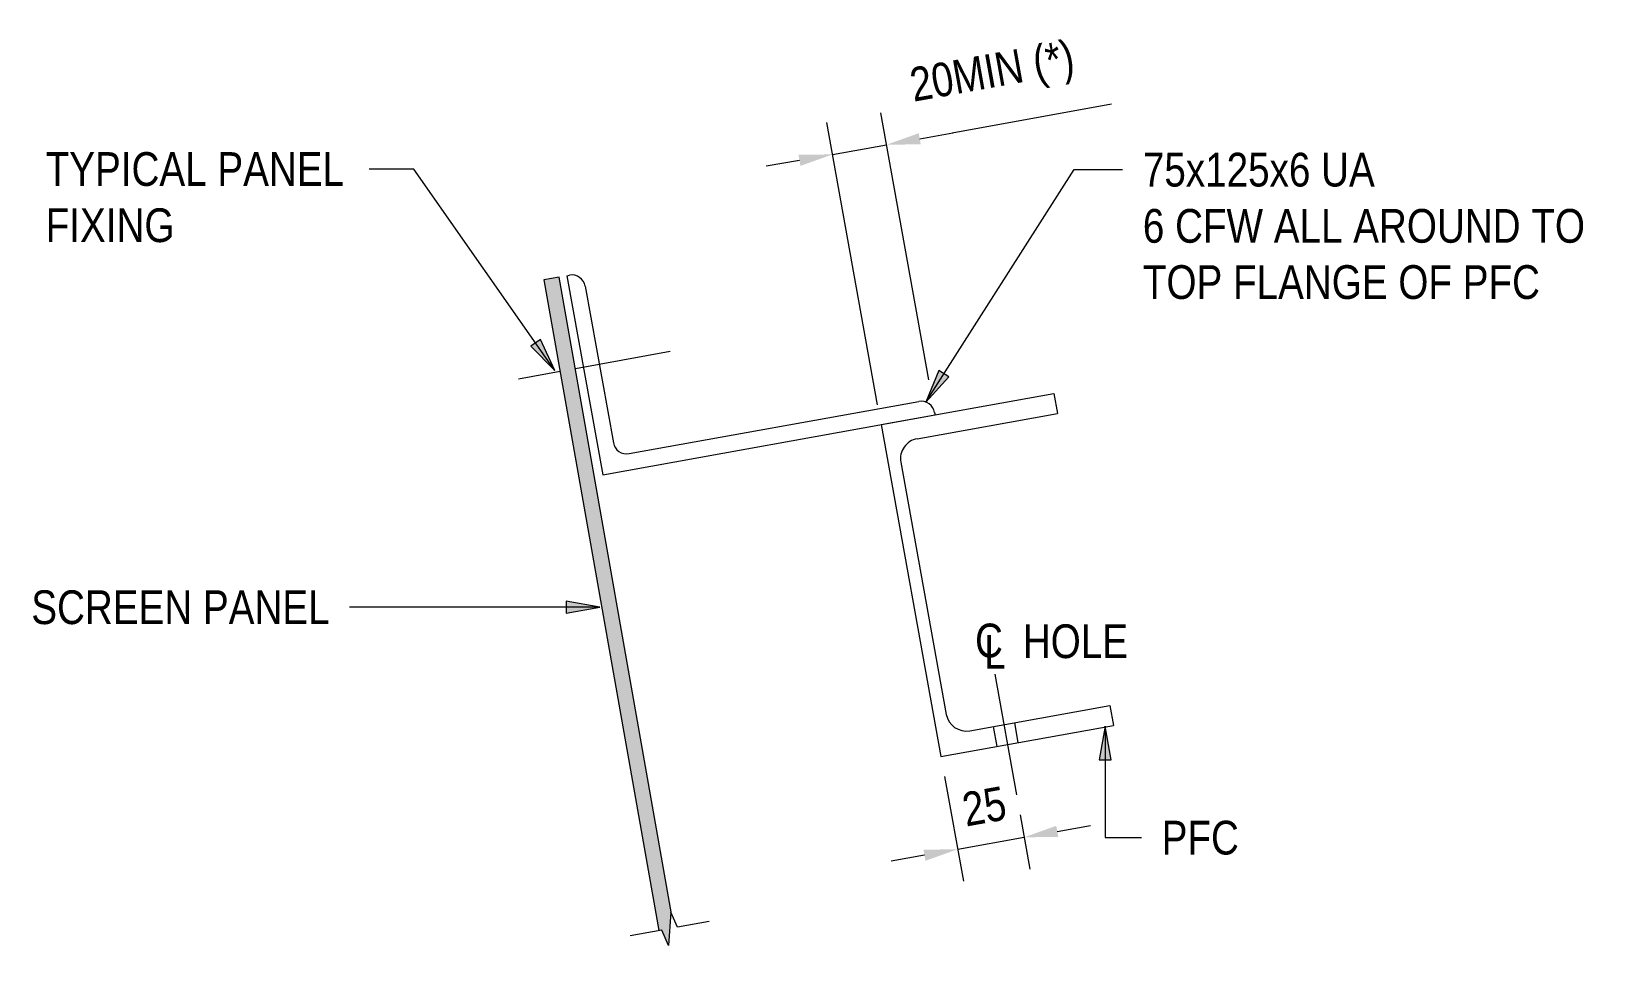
# Model space of a CAD drawing. Header units: metres. Extents: x 10.38 to 19.36, y -0.51 to 4.86.
# Drawn here: x 14.271 to 14.851, y 3.138 to 3.479 of the extents above; entities that cross this region are included whole.
import ezdxf

# ---------------------------------------------------------------- set-up
doc = ezdxf.new("R2010")
doc.units = ezdxf.units.M
doc.linetypes.add('JacobsCenter', pattern=[0.015, 0.009, -0.0015, 0.003, -0.0015])
doc.layers.get('Defpoints').update_dxf_attribs({"color": 41})
for name, color, linetype, lineweight in [('A-ANNO-DIMS', 7, 'Continuous', 9), ('A-ANNO-NOTE', 7, 'Continuous', 9), ('A-DETL', 7, 'Continuous', 13), ('A-DETL-GENF', 7, 'Continuous', 9), ('G-ANNO-TEXT', 7, 'Continuous', 9)]:
    doc.layers.add(name, color=color, linetype=linetype, lineweight=lineweight)
doc.styles.add('Arial Narrow', font='ARIALN.TTF', dxfattribs={"height": 0.0125})
doc.styles.add('Arial Narrow_2', font='ARIALN.TTF', dxfattribs={"height": 0.0025})
doc.dimstyles.new('Dimension_Standard_O__mm_', dxfattribs={"dimscale": 0.3048, "dimtxt": 0.012793, "dimasz": 0.04101, "dimexe": 0.03937, "dimexo": 0.024606, "dimgap": 0.024606, "dimtad": 1, "dimdec": 0, "dimlfac": 1000, "dimzin": 0, "dimdsep": 46, "dimtxsty": 'Arial Narrow', "dimsah": 1, "dimcen": 0.09, "dimaunit": 1, "dimadec": 4, "dimazin": 0, "dimtfac": 1, "dimtdec": 4, "dimtix": 1, "dimtmove": 0, "dimatfit": 3, "dimfxl": 1, "dimtvp": 1, "dimtfill": 1, "dimtolj": 1, "dimtzin": 0, "dimlwd": 18, "dimlwe": 18, "dimarcsym": 2})
doc.dimstyles.new('Dimension_Standard_T__mm__2', dxfattribs={"dimscale": 0.3048, "dimtxt": 0.012793, "dimasz": 0.04101, "dimexe": 0.03937, "dimexo": 0.024606, "dimgap": 0.016404, "dimtad": 1, "dimdec": 0, "dimlfac": 1000, "dimzin": 0, "dimdsep": 46, "dimtxsty": 'Arial Narrow', "dimsah": 1, "dimcen": 0.09, "dimaunit": 1, "dimadec": 4, "dimazin": 0, "dimtfac": 1, "dimtdec": 4, "dimtix": 1, "dimtmove": 2, "dimatfit": 3, "dimfxl": 1, "dimtvp": 1, "dimtolj": 1, "dimtzin": 0, "dimlwd": 18, "dimlwe": 18, "dimarcsym": 2})

msp = doc.modelspace()

# ---------------------------------------------------------------- texts
at = {"layer": 'A-ANNO-NOTE', "insert": (14.6386187, 3.2589589), "char_height": 0.0125, "attachment_point": 1, "style": 'Arial Narrow', "bg_fill": 3, "box_fill_scale": 1, "bg_fill_color": 256, "bg_fill_true_color": 13158600, "bg_fill_transparency": 0}
msp.add_mtext('HOLE', dxfattribs=at)
at = {"layer": 'G-ANNO-TEXT', "char_height": 0.0125, "attachment_point": 1, "style": 'Arial Narrow', "bg_fill": 3, "box_fill_scale": 1, "bg_fill_color": 256, "bg_fill_transparency": 0}
for s, insert in [('TYPICAL PANEL ', (14.276439, 3.4340076)), ('75x125x6 UA', (14.6831145, 3.4337715)), ('FIXING', (14.276439, 3.4131716)), ('6 CFW ALL AROUND TO ', (14.6831145, 3.4129355)), ('TOP FLANGE OF PFC', (14.6831145, 3.3920996)), ('SCREEN PANEL', (14.271111, 3.2715653)), ('PFC', (14.6900853, 3.1861359))]:
    msp.add_mtext(s, dxfattribs=dict(at, insert=insert))

# ---------------------------------------------------------------- blocks, each defined once
blk = doc.blocks.new('CS_DET_BreakLine_ViewScale - Std Break-8839672-DRG-2873234 - SECTION 7')
at = {"layer": 'A-DETL-GENF'}
for p, q in [((0.00734, -0.006), (0.01034, 0.006)), ((0.01034, 0.006), (0.01184, 0)), ((-0.006, 0), (0.00584, 0)), ((0.00584, 0), (0.00734, -0.006)), ((0.01184, 0), (0.02369, 0))]:
    blk.add_line(p, q, dxfattribs=at)
blk = doc.blocks.new('DIMBLOCK31-DRG-2873234 - SECTION 7')
at = {"layer": 'A-ANNO-DIMS', "color": 0, "lineweight": 18, "transparency": 16777216}
for p, q in [((14.5848, 3.34039), (14.56601, 3.44499)), ((14.60376, 3.34963), (14.58599, 3.44857)), ((14.60042, 3.43897), (14.61272, 3.44118)), ((14.56814, 3.43318), (14.58812, 3.43676)), ((14.55583, 3.43097), (14.54353, 3.42876))]:
    blk.add_line(p, q, dxfattribs=at)
at = {"layer": 'A-ANNO-DIMS', "color": 0, "transparency": 16777216}
for points in [[(14.60005, 3.44102), (14.60079, 3.43692), (14.58812, 3.43676)], [(14.55546, 3.43302), (14.5562, 3.42892), (14.56814, 3.43318)]]:
    blk.add_solid(points, dxfattribs=at)
at = {"layer": 'Defpoints', "color": 0, "transparency": 16777216}
for p in [(14.58812, 3.43676), (14.60509, 3.34224), (14.58612, 3.33301)]:
    blk.add_point(p, dxfattribs=at)
at = {"layer": 'A-ANNO-DIMS', "color": 0, "lineweight": 18, "transparency": 16777216, "insert": (14.59594, 3.46499), "char_height": 0.0125, "width": 0.0782194, "attachment_point": 1, "rotation": 10.18049, "line_spacing_factor": 0.974696, "style": 'Arial Narrow'}
blk.add_mtext('\\A1;20MIN (*)', dxfattribs=at)
blk = doc.blocks.new('DIMBLOCK32-DRG-2873234 - SECTION 7')
at = {"layer": 'A-ANNO-DIMS', "color": 0, "lineweight": 18, "transparency": 16777216}
for p, q in [((14.60961, 3.2026), (14.61661, 3.16377)), ((14.63758, 3.18834), (14.64121, 3.1682)), ((14.65139, 3.18222), (14.66369, 3.18444)), ((14.61448, 3.17558), (14.63908, 3.18001)), ((14.60218, 3.17336), (14.58988, 3.17114))]:
    blk.add_line(p, q, dxfattribs=at)
at = {"layer": 'A-ANNO-DIMS', "color": 0, "transparency": 16777216}
for points in [[(14.65102, 3.18427), (14.65176, 3.18017), (14.63908, 3.18001)], [(14.60181, 3.17541), (14.60255, 3.17131), (14.61448, 3.17558)]]:
    blk.add_solid(points, dxfattribs=at)
at = {"layer": 'Defpoints', "color": 0, "transparency": 16777216}
blk.add_point((14.60828, 3.20999), dxfattribs=at)
at = {"layer": 'A-ANNO-DIMS', "color": 0, "lineweight": 18, "transparency": 16777216, "insert": (14.62432, 3.19145), "char_height": 0.0125, "width": 0.0190066, "attachment_point": 5, "rotation": 10.21055, "style": 'Arial Narrow', "bg_fill": 3, "box_fill_scale": 1.1, "bg_fill_color": 256, "bg_fill_true_color": 13158600, "bg_fill_transparency": 0}
blk.add_mtext('\\A1;25', dxfattribs=at)
at = {"layer": 'Defpoints', "color": 0, "transparency": 16777216}
for p in [(14.63625, 3.19572), (14.63908, 3.18001)]:
    blk.add_point(p, dxfattribs=at)
blk = doc.blocks.new('CS_Annot_Centreline Symbol4 - CS_Annot_Centreline Symbol-6057300-DRG-2873234 - SECTION 7')
at = {"layer": 'A-ANNO-NOTE', "char_height": 0.0025, "attachment_point": 1, "style": 'Arial Narrow_2'}
for s, insert, width in [('C  ', (-0.00109, 0.00476), 0.0044093), ('L', (-0.00041, 0.00392), 0.0019241)]:
    blk.add_mtext(s, dxfattribs=dict(at, insert=insert, width=width))

# ---------------------------------------------------------------- dimensions: what is measured, and where the dimension line sits
at = {"layer": 'A-ANNO-DIMS', "lineweight": 18}
dim = msp.add_linear_dim(base=(14.5881159, 3.4367637), p1=(14.5861238, 3.3330054), p2=(14.6050896, 3.3422433), angle=10.1804933, dimstyle='Dimension_Standard_T__mm__2', override={"dimpost": '<>MIN (*)', "dimfxl": 0.021096}, dxfattribs=at)
dim.commit()
dim.dimension.update_dxf_attribs({"geometry": 'DIMBLOCK31-DRG-2873234 - SECTION 7', "text_midpoint": (14.6359049, 3.4637036), "dimtype": 160, "text_rotation": 10.1804933})

# ---------------------------------------------------------------- hatches: boundary and pattern name
at = {"layer": 'A-DETL-GENF', "true_color": 0xc0c0c0}
msp.add_hatch(color=9, dxfattribs=at).paths.add_polyline_path([(14.5073008, 3.1399649), (14.5081261, 3.1523067), (14.5084117, 3.1516725), (14.4667905, 3.387718), (14.4611344, 3.3867207), (14.503684, 3.14541), (14.5047609, 3.145604), (14.5057066, 3.1435043)])
at = {"layer": 'G-ANNO-TEXT'}
for points in [[(14.4652237, 3.3530887), (14.4598502, 3.364588), (14.4562413, 3.3620566)], [(14.6026768, 3.341322), (14.611257, 3.3506754), (14.6075405, 3.353046)], [(14.4818513, 3.2653153), (14.4693513, 3.2675194), (14.4693513, 3.2631112)], [(14.669137, 3.2212653), (14.6669329, 3.2087653), (14.6713411, 3.2087653)]]:
    msp.add_hatch(color=256, dxfattribs=at).paths.add_polyline_path(points)

# ---------------------------------------------------------------- linework, layer by layer
at = {"layer": 'A-DETL', "lineweight": 18}
for p, q in [((14.6124199, 3.4411282), (14.6714357, 3.4519511)), ((14.4696185, 3.3882167), (14.4706027, 3.388394)), ((14.4696185, 3.3882167), (14.4829135, 3.3144045)), ((14.4764098, 3.3843595), (14.4868685, 3.3262939)), ((14.4926739, 3.3222591), (14.6001285, 3.3415737)), ((14.5861238, 3.3330054), (14.6500944, 3.3445277)), ((14.6500944, 3.3445277), (14.6514239, 3.3371465)), ((14.4829135, 3.3144045), (14.6061042, 3.3365934)), ((14.59946, 3.3277868), (14.6514239, 3.3371465)), ((14.6059339, 3.3375389), (14.6061042, 3.3365934)), ((14.5861238, 3.3330054), (14.608282, 3.209985)), ((14.5934083, 3.3190761), (14.6102486, 3.2255806)), ((14.6189593, 3.2195289), (14.6709231, 3.2288885)), ((14.6709231, 3.2288885), (14.6722526, 3.2215073)), ((14.608282, 3.209985), (14.6722526, 3.2215073)), ((14.6276199, 3.2210888), (14.6289494, 3.2137076)), ((14.6354932, 3.2225069), (14.6368227, 3.2151257))]:
    msp.add_line(p, q, dxfattribs=at)
at = {"layer": 'A-DETL', "lineweight": 9}
for p, q in [((14.4667905, 3.387718), (14.4611344, 3.3867207)), ((14.4611344, 3.3867207), (14.503684, 3.14541)), ((14.5084117, 3.1516725), (14.4667905, 3.387718)), ((14.5079551, 3.3601356), (14.4727911, 3.3536869)), ((14.4671419, 3.3526508), (14.451744, 3.349827))]:
    msp.add_line(p, q, dxfattribs=at)
at = {"layer": 'A-DETL', "linetype": 'JacobsCenter', "lineweight": 18}
msp.add_line((14.6281885, 3.240497), (14.6362541, 3.1957176), dxfattribs=at)
at = {"layer": 'A-DETL', "lineweight": 18}
for centre, radius, start, end in [((14.471489, 3.3834732), 0.005, 10.2105529, 100.2105529), ((14.601013, 3.3366526), 0.005, 10.2105529, 100.1899357), ((14.4917893, 3.3271802), 0.005, 190.2105529, 280.1899357), ((14.6007895, 3.3204056), 0.0075, 100.2105529, 190.2105529), ((14.6176298, 3.2269101), 0.0075, 190.2105529, 280.2105529)]:
    msp.add_arc(centre, radius, start, end, dxfattribs=at)
at = {"layer": 'G-ANNO-TEXT'}
for p, q in [((14.3963904, 3.4277576), (14.3963869, 3.4277576)), ((14.4128505, 3.4277576), (14.3963904, 3.4277576)), ((14.4652237, 3.3530887), (14.4128505, 3.4277576)), ((14.6026768, 3.341322), (14.657658, 3.4275215)), ((14.657658, 3.4275215), (14.6756145, 3.4275215)), ((14.4598502, 3.364588), (14.4562413, 3.3620566)), ((14.4652237, 3.3530887), (14.4598502, 3.364588)), ((14.4562413, 3.3620566), (14.4652237, 3.3530887)), ((14.6075405, 3.353046), (14.6026768, 3.341322)), ((14.611257, 3.3506754), (14.6075405, 3.353046)), ((14.6026768, 3.341322), (14.611257, 3.3506754)), ((14.389411, 3.2653153), (14.3890745, 3.2653153)), ((14.4818513, 3.2653153), (14.389411, 3.2653153)), ((14.4818513, 3.2653153), (14.4693513, 3.2675194)), ((14.4693513, 3.2675194), (14.4693513, 3.2631112)), ((14.4693513, 3.2631112), (14.4818513, 3.2653153)), ((14.669137, 3.2212653), (14.6669329, 3.2087653)), ((14.6713411, 3.2087653), (14.669137, 3.2212653)), ((14.669137, 3.2212653), (14.669137, 3.1798859)), ((14.6669329, 3.2087653), (14.6713411, 3.2087653)), ((14.669137, 3.1798859), (14.6825853, 3.1798859))]:
    msp.add_line(p, q, dxfattribs=at)

# ---------------------------------------------------------------- block references
at = {"layer": 'A-ANNO-NOTE', "xscale": 5, "yscale": 5, "zscale": 5}
msp.add_blockref('CS_Annot_Centreline Symbol4 - CS_Annot_Centreline Symbol-6057300-DRG-2873234 - SECTION 7', (14.6263678, 3.2354268), dxfattribs=at)
at = {"layer": 'A-DETL-GENF', "rotation": 190.2105528690415}
msp.add_blockref('CS_DET_BreakLine_ViewScale - Std Break-8839672-DRG-2873234 - SECTION 7', (14.516418, 3.1477036), dxfattribs=at)

msp.set_redraw_order([(e.dxf.handle, doc.entitydb.next_handle()) for e in msp.query("TEXT MTEXT ATTDEF DIMENSION ARC_DIMENSION")])  # texts and dimensions are drawn at this point

# ---------------------------------------------------------------- next in the draw order: dimensions: what is measured, and where the dimension line sits
at = {"layer": 'A-ANNO-DIMS', "lineweight": 18}
dim = msp.add_linear_dim(base=(14.6390839, 3.1800072), p1=(14.608282, 3.209985), p2=(14.6362541, 3.1957176), angle=10.2105529, dimstyle='Dimension_Standard_O__mm_', override={"dimpost": '<>', "dimfxl": 0.031401}, dxfattribs=at)
dim.commit()
dim.dimension.update_dxf_attribs({"geometry": 'DIMBLOCK32-DRG-2873234 - SECTION 7', "text_midpoint": (14.624321, 3.1914537)})

doc.saveas('drawing.dxf')
